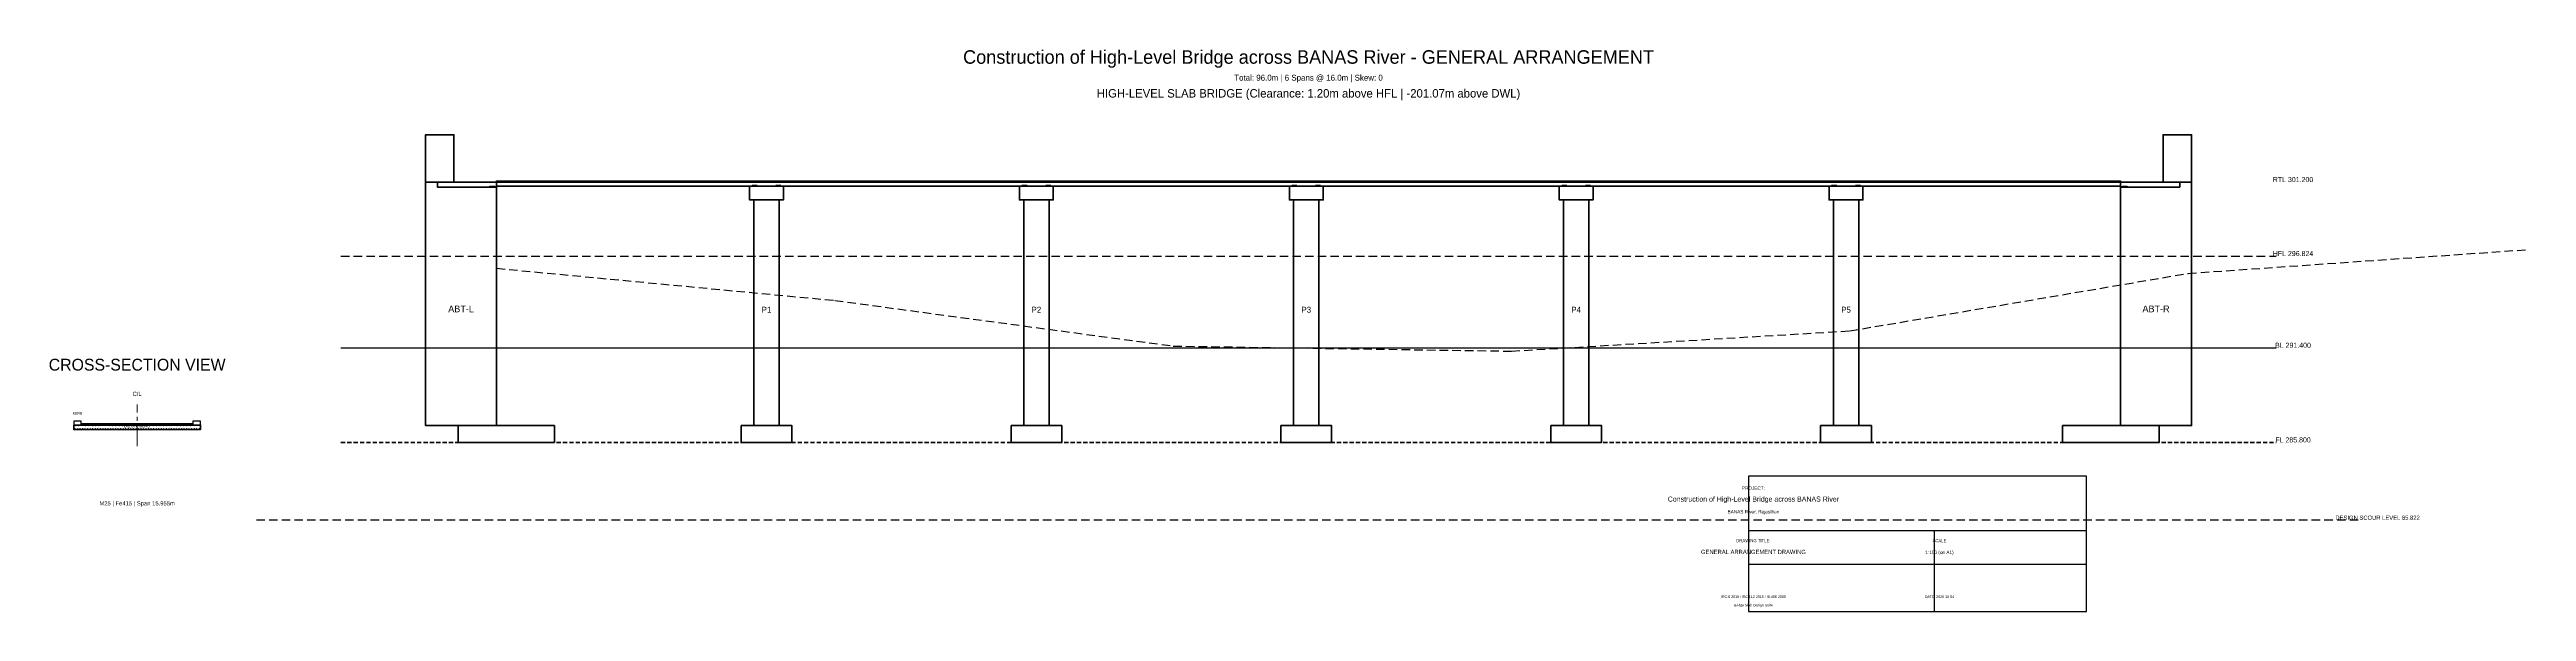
# Model space of a CAD drawing. Header units: metres. Extents: x -26 to 120, y -14 to 329.
# Drawn here: x -26.4 to 120, y 295.8 to 329 of the extents above.
import ezdxf
from ezdxf.enums import TextEntityAlignment as Align

# ---------------------------------------------------------------- set-up
doc = ezdxf.new("R2010")
doc.units = ezdxf.units.M
for name, pattern in [('CENTER', [2, 1.25, -0.25, 0.25, -0.25]), ('DASHED', [0.75, 0.5, -0.25]), ('HIDDEN', [0.375, 0.25, -0.125])]:
    doc.linetypes.add(name, pattern=pattern)
for name, color, linetype, lineweight in [('A-GRID', 8, 'CENTER', 15), ('A-TEXT', 7, 'CONTINUOUS', 18), ('A-TITLE', 7, 'CONTINUOUS', 25), ('G-BED', 32, 'CONTINUOUS', 25), ('G-HFL', 150, 'DASHED', 25), ('G-NGL', 30, 'DASHED', 25), ('H-CONC', 253, 'CONTINUOUS', 15), ('S-ABUT', 5, 'CONTINUOUS', 50), ('S-BEARING', 6, 'CONTINUOUS', 30), ('S-DECK', 4, 'CONTINUOUS', 50), ('S-FNDTN', 2, 'HIDDEN', 35), ('S-KERB', 8, 'CONTINUOUS', 25), ('S-PIER', 3, 'CONTINUOUS', 50), ('S-PIERCAP', 3, 'CONTINUOUS', 40), ('X-REBAR', 1, 'CONTINUOUS', 18)]:
    doc.layers.add(name, color=color, linetype=linetype, lineweight=lineweight)

msp = doc.modelspace()

# ---------------------------------------------------------------- hatches: boundary and pattern name
at = {"layer": 'H-CONC'}
h = msp.add_hatch(dxfattribs=at)
h.set_pattern_fill('ANSI31', color=256, scale=0.05, style=0)
h.set_pattern_definition([])
h.paths.add_polyline_path([(0, 321.2), (96, 321.2), (96, 320.95), (0, 320.95)])
h = msp.add_hatch(dxfattribs=at)
h.set_pattern_fill('ANSI31', color=256, scale=0.04, style=0)
h.set_pattern_definition([])
h.paths.add_polyline_path([(15.205, 320.15), (16.705, 320.15), (16.705, 306.8), (15.205, 306.8)])
h = msp.add_hatch(dxfattribs=at)
h.set_pattern_fill('ANSI31', color=256, scale=0.04, style=0)
h.set_pattern_definition([])
h.paths.add_polyline_path([(31.16, 320.15), (32.66, 320.15), (32.66, 306.8), (31.16, 306.8)])
h = msp.add_hatch(dxfattribs=at)
h.set_pattern_fill('ANSI31', color=256, scale=0.04, style=0)
h.set_pattern_definition([])
h.paths.add_polyline_path([(47.115, 320.15), (48.615, 320.15), (48.615, 306.8), (47.115, 306.8)])
h = msp.add_hatch(dxfattribs=at)
h.set_pattern_fill('ANSI31', color=256, scale=0.04, style=0)
h.set_pattern_definition([])
h.paths.add_polyline_path([(63.07, 320.15), (64.57, 320.15), (64.57, 306.8), (63.07, 306.8)])
h = msp.add_hatch(dxfattribs=at)
h.set_pattern_fill('ANSI31', color=256, scale=0.04, style=0)
h.set_pattern_definition([])
h.paths.add_polyline_path([(79.025, 320.15), (80.525, 320.15), (80.525, 306.8), (79.025, 306.8)])
h = msp.add_hatch(dxfattribs=at)
h.set_pattern_fill('ANSI31', color=256, scale=0.03, style=0)
h.set_pattern_definition([])
h.paths.add_polyline_path([(-25, 306.824), (-17.5, 306.824), (-17.5, 306.574), (-25, 306.574)])
h = msp.add_hatch(dxfattribs=at)
h.set_pattern_fill('ANSI32', color=256, scale=0.08, style=0)
h.set_pattern_definition([])
h.paths.add_polyline_path([(-2.28, 306.8), (3.42, 306.8), (3.42, 305.8), (-2.28, 305.8)])
h = msp.add_hatch(dxfattribs=at)
h.set_pattern_fill('ANSI32', color=256, scale=0.08, style=0)
h.set_pattern_definition([])
h.paths.add_polyline_path([(92.58, 306.8), (98.28, 306.8), (98.28, 305.8), (92.58, 305.8)])

# ---------------------------------------------------------------- linework, layer by layer
at = {"layer": 'A-GRID', "linetype": 'CENTER'}
msp.add_line((-21.25, 305.574), (-21.25, 308.049), dxfattribs=at)
at = {"layer": 'A-TITLE', "linetype": 'CONTINUOUS'}
for p, q in [((74, 300.6), (94, 300.6)), ((85, 295.8), (85, 300.6)), ((74, 298.6), (94, 298.6))]:
    msp.add_line(p, q, dxfattribs=at)
msp.add_lwpolyline([(74, 295.8), (94, 295.8), (94, 303.8), (74, 303.8)], close=True, dxfattribs=at)
at = {"layer": 'G-BED', "linetype": 'CONTINUOUS'}
msp.add_line((-9.2, 311.4), (105.2, 311.4), dxfattribs=at)
at = {"layer": 'G-BED', "linetype": 'DASHED'}
msp.add_line((-14.2, 301.222), (110.2, 301.222), dxfattribs=at)
at = {"layer": 'G-HFL', "linetype": 'DASHED'}
msp.add_line((-9.2, 316.824), (105.2, 316.824), dxfattribs=at)
at = {"layer": 'G-NGL', "linetype": 'DASHED'}
msp.add_lwpolyline([(0, 316.1), (20, 314.2), (40, 311.5), (60, 311.2), (80, 312.4), (100, 315.8), (120, 317.2)], dxfattribs=at)
at = {"layer": 'S-ABUT', "linetype": 'CONTINUOUS'}
for points in [[(-4.2, 321.2), (-2.52, 321.2), (-2.52, 324), (-4.2, 324)], [(98.52, 321.2), (100.2, 321.2), (100.2, 324), (98.52, 324)], [(-4.2, 321.2), (0, 321.2), (0, 306.8), (-4.2, 306.8)], [(96, 321.2), (100.2, 321.2), (100.2, 306.8), (96, 306.8)]]:
    msp.add_lwpolyline(points, close=True, dxfattribs=at)
at = {"layer": 'S-BEARING', "linetype": 'CONTINUOUS'}
for points in [[(-0.4, 320.95), (-0.1, 320.95), (-0.1, 320.9), (-0.4, 320.9)], [(15.105, 320.95), (15.405, 320.95), (15.405, 321), (15.105, 321)], [(16.505, 320.95), (16.805, 320.95), (16.805, 321), (16.505, 321)], [(31.06, 320.95), (31.36, 320.95), (31.36, 321), (31.06, 321)], [(32.46, 320.95), (32.76, 320.95), (32.76, 321), (32.46, 321)], [(47.015, 320.95), (47.315, 320.95), (47.315, 321), (47.015, 321)], [(48.415, 320.95), (48.715, 320.95), (48.715, 321), (48.415, 321)], [(62.97, 320.95), (63.27, 320.95), (63.27, 321), (62.97, 321)], [(64.37, 320.95), (64.67, 320.95), (64.67, 321), (64.37, 321)], [(78.925, 320.95), (79.225, 320.95), (79.225, 321), (78.925, 321)], [(80.325, 320.95), (80.625, 320.95), (80.625, 321), (80.325, 321)], [(96.1, 320.95), (96.4, 320.95), (96.4, 320.9), (96.1, 320.9)]]:
    msp.add_lwpolyline(points, close=True, dxfattribs=at)
at = {"layer": 'S-DECK', "linetype": 'CONTINUOUS'}
msp.add_line((0, 321.2), (96, 321.2), dxfattribs=at)
for points in [[(-3.5, 321.2), (0, 321.2), (0, 320.9), (-3.5, 320.9)], [(0, 321.2), (96, 321.2), (96, 320.95), (0, 320.95)], [(96, 321.2), (99.5, 321.2), (99.5, 320.9), (96, 320.9)], [(-25, 306.824), (-17.5, 306.824), (-17.5, 306.574), (-25, 306.574)]]:
    msp.add_lwpolyline(points, close=True, dxfattribs=at)
at = {"layer": 'S-FNDTN', "linetype": 'HIDDEN'}
msp.add_line((-9.2, 305.8), (105.2, 305.8), dxfattribs=at)
at = {"layer": 'S-FNDTN', "linetype": 'CONTINUOUS'}
for points in [[(-2.28, 306.8), (3.42, 306.8), (3.42, 305.8), (-2.28, 305.8)], [(14.455, 306.8), (17.455, 306.8), (17.455, 305.8), (14.455, 305.8)], [(30.41, 306.8), (33.41, 306.8), (33.41, 305.8), (30.41, 305.8)], [(46.365, 306.8), (49.365, 306.8), (49.365, 305.8), (46.365, 305.8)], [(62.32, 306.8), (65.32, 306.8), (65.32, 305.8), (62.32, 305.8)], [(78.275, 306.8), (81.275, 306.8), (81.275, 305.8), (78.275, 305.8)], [(92.58, 306.8), (98.28, 306.8), (98.28, 305.8), (92.58, 305.8)]]:
    msp.add_lwpolyline(points, close=True, dxfattribs=at)
at = {"layer": 'S-KERB', "linetype": 'CONTINUOUS'}
for points in [[(0, 321.275), (96, 321.275), (96, 321.2), (0, 321.2)], [(-25, 306.824), (-24.55, 306.824), (-24.55, 307.049), (-25, 307.049)], [(-24.55, 306.824), (-17.95, 306.824), (-17.95, 306.899), (-24.55, 306.899)], [(-17.95, 306.824), (-17.5, 306.824), (-17.5, 307.049), (-17.95, 307.049)]]:
    msp.add_lwpolyline(points, close=True, dxfattribs=at)
at = {"layer": 'S-PIER', "linetype": 'CONTINUOUS'}
for points in [[(15.205, 320.15), (16.705, 320.15), (16.705, 306.8), (15.205, 306.8)], [(31.16, 320.15), (32.66, 320.15), (32.66, 306.8), (31.16, 306.8)], [(47.115, 320.15), (48.615, 320.15), (48.615, 306.8), (47.115, 306.8)], [(63.07, 320.15), (64.57, 320.15), (64.57, 306.8), (63.07, 306.8)], [(79.025, 320.15), (80.525, 320.15), (80.525, 306.8), (79.025, 306.8)]]:
    msp.add_lwpolyline(points, close=True, dxfattribs=at)
at = {"layer": 'S-PIERCAP', "linetype": 'CONTINUOUS'}
for points in [[(14.955, 320.95), (16.955, 320.95), (16.955, 320.15), (14.955, 320.15)], [(30.91, 320.95), (32.91, 320.95), (32.91, 320.15), (30.91, 320.15)], [(46.865, 320.95), (48.865, 320.95), (48.865, 320.15), (46.865, 320.15)], [(62.82, 320.95), (64.82, 320.95), (64.82, 320.15), (62.82, 320.15)], [(78.775, 320.95), (80.775, 320.95), (80.775, 320.15), (78.775, 320.15)]]:
    msp.add_lwpolyline(points, close=True, dxfattribs=at)
at = {"layer": 'X-REBAR'}
for centre, radius in [((-24.925, 306.614), 0.01), ((-24.9, 306.784), 0.008), ((-24.775, 306.614), 0.01), ((-24.7, 306.784), 0.008), ((-24.625, 306.614), 0.01), ((-24.5, 306.784), 0.008), ((-24.475, 306.614), 0.01), ((-24.325, 306.614), 0.01), ((-24.3, 306.784), 0.008), ((-24.175, 306.614), 0.01), ((-24.1, 306.784), 0.008), ((-24.025, 306.614), 0.01), ((-23.9, 306.784), 0.008), ((-23.875, 306.614), 0.01), ((-23.725, 306.614), 0.01), ((-23.7, 306.784), 0.008), ((-23.575, 306.614), 0.01), ((-23.5, 306.784), 0.008), ((-23.425, 306.614), 0.01), ((-23.3, 306.784), 0.008), ((-23.275, 306.614), 0.01), ((-23.125, 306.614), 0.01), ((-23.1, 306.784), 0.008), ((-22.975, 306.614), 0.01), ((-22.9, 306.784), 0.008), ((-22.825, 306.614), 0.01), ((-22.7, 306.784), 0.008), ((-22.675, 306.614), 0.01), ((-22.525, 306.614), 0.01), ((-22.5, 306.784), 0.008), ((-22.375, 306.614), 0.01), ((-22.3, 306.784), 0.008), ((-22.225, 306.614), 0.01), ((-22.1, 306.784), 0.008), ((-22.075, 306.614), 0.01), ((-21.925, 306.614), 0.01), ((-21.9, 306.784), 0.008), ((-21.775, 306.614), 0.01), ((-21.7, 306.784), 0.008), ((-21.625, 306.614), 0.01), ((-21.5, 306.784), 0.008), ((-21.475, 306.614), 0.01), ((-21.325, 306.614), 0.01), ((-21.3, 306.784), 0.008), ((-21.175, 306.614), 0.01), ((-21.1, 306.784), 0.008), ((-21.025, 306.614), 0.01), ((-20.9, 306.784), 0.008), ((-20.875, 306.614), 0.01), ((-20.725, 306.614), 0.01), ((-20.7, 306.784), 0.008), ((-20.575, 306.614), 0.01), ((-20.5, 306.784), 0.008), ((-20.425, 306.614), 0.01), ((-20.3, 306.784), 0.008), ((-20.275, 306.614), 0.01), ((-20.125, 306.614), 0.01), ((-20.1, 306.784), 0.008), ((-19.975, 306.614), 0.01), ((-19.9, 306.784), 0.008), ((-19.825, 306.614), 0.01), ((-19.7, 306.784), 0.008), ((-19.675, 306.614), 0.01), ((-19.525, 306.614), 0.01), ((-19.5, 306.784), 0.008), ((-19.375, 306.614), 0.01), ((-19.3, 306.784), 0.008), ((-19.225, 306.614), 0.01), ((-19.1, 306.784), 0.008), ((-19.075, 306.614), 0.01), ((-18.925, 306.614), 0.01), ((-18.9, 306.784), 0.008), ((-18.775, 306.614), 0.01), ((-18.7, 306.784), 0.008), ((-18.625, 306.614), 0.01), ((-18.5, 306.784), 0.008), ((-18.475, 306.614), 0.01), ((-18.325, 306.614), 0.01), ((-18.3, 306.784), 0.008), ((-18.175, 306.614), 0.01), ((-18.1, 306.784), 0.008), ((-18.025, 306.614), 0.01), ((-17.9, 306.784), 0.008), ((-17.875, 306.614), 0.01), ((-17.725, 306.614), 0.01), ((-17.7, 306.784), 0.008), ((-17.575, 306.614), 0.01)]:
    msp.add_circle(centre, radius, dxfattribs=at)

# ---------------------------------------------------------------- texts
at = {"layer": 'A-GRID'}
msp.add_text('C/L', height=0.25, dxfattribs=at).set_placement((-21.25, 308.549), align=Align.CENTER)
at = {"layer": 'A-TEXT'}
for s, height, p in [('Construction of High-Level Bridge across BANAS River - GENERAL ARRANGEMENT', 0.8, (48, 328.2)), ('HIGH-LEVEL SLAB BRIDGE (Clearance: 1.20m above HFL | -201.07m above DWL)', 0.5, (48, 326.2)), ('Total: 96.0m | 6 Spans @ 16.0m | Skew: 0', 0.35, (48, 327.2)), ('RTL 301.200', 0.3, (106.2, 321.2)), ('ABT-L', 0.4, (-2.1, 313.5)), ('P1', 0.35, (15.955, 313.475)), ('P2', 0.35, (31.91, 313.475)), ('P3', 0.35, (47.865, 313.475)), ('P4', 0.35, (63.82, 313.475)), ('P5', 0.35, (79.775, 313.475)), ('ABT-R', 0.4, (98.1, 313.5)), ('CROSS-SECTION VIEW', 0.7, (-21.25, 310.049)), ('KERB', 0.15, (-24.775, 307.449)), ('DECK SLAB', 0.2, (-21.25, 306.699)), ('FL 285.800', 0.3, (106.2, 305.8)), ('M25 | Fe415 | Span 15.955m', 0.25, (-21.25, 302.074))]:
    msp.add_text(s, height=height, dxfattribs=at).set_placement(p, align=Align.CENTER)
at = {"layer": 'A-TITLE'}
for s, height, p in [('PROJECT:', 0.2, (74.3, 303)), ('Construction of High-Level Bridge across BANAS River', 0.3, (74.3, 302.3)), ('BANAS River, Rajasthan', 0.2, (74.3, 301.6)), ('GENERAL ARRANGEMENT DRAWING', 0.25, (74.3, 299.2)), ('DRAWING TITLE:', 0.18, (74.3, 299.9)), ('1:100 (on A1)', 0.2, (85.3, 299.2)), ('SCALE', 0.18, (85.3, 299.9)), ('IRC:6-2016 / IRC:112-2015 / IS:456-2000', 0.15, (74.3, 296.6)), ('Bridge Slab Design Suite', 0.15, (74.3, 296.1)), ('DATE: 2026-10-04', 0.15, (85.3, 296.6))]:
    msp.add_text(s, height=height, dxfattribs=at).set_placement(p, align=Align.CENTER)
at = {"layer": 'G-BED'}
for s, height, p in [('BL 291.400', 0.3, (106.2, 311.4)), ('DESIGN SCOUR LEVEL 85.822', 0.25, (111.2, 301.222))]:
    msp.add_text(s, height=height, dxfattribs=at).set_placement(p, align=Align.CENTER)
at = {"layer": 'G-HFL'}
msp.add_text('HFL 296.824', height=0.3, dxfattribs=at).set_placement((106.2, 316.824), align=Align.CENTER)

doc.saveas('drawing.dxf')
